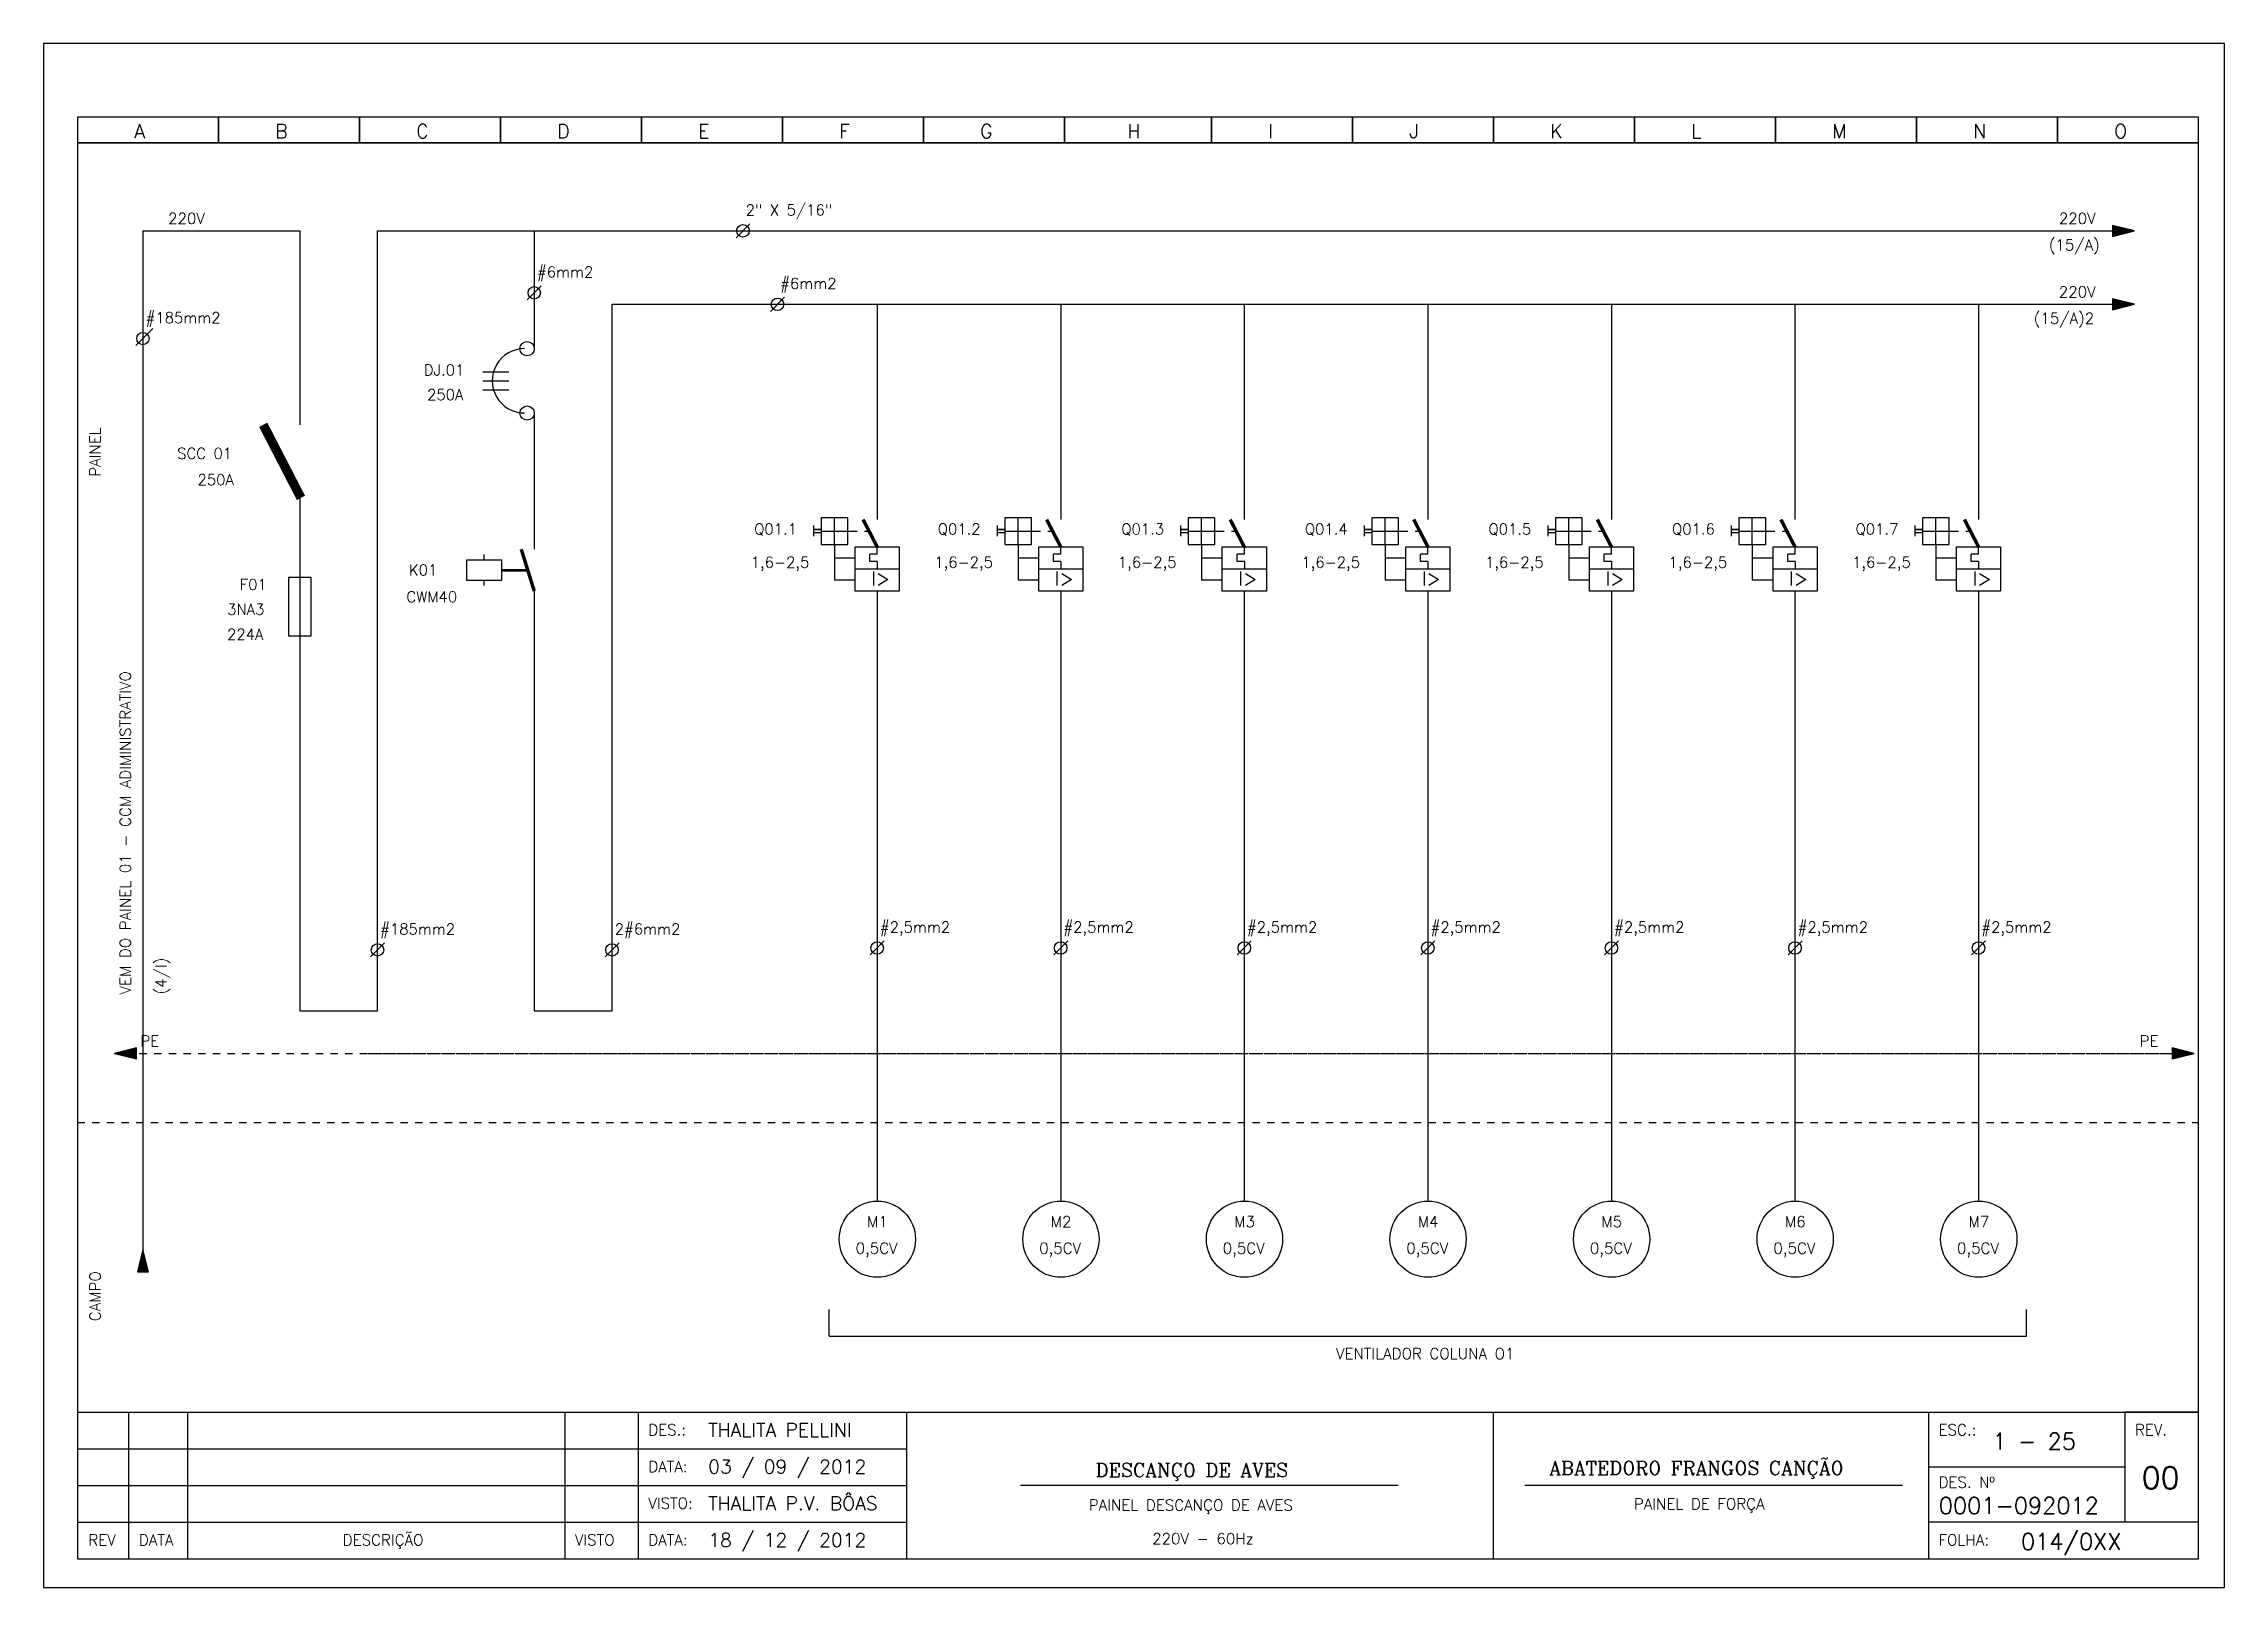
# Model space of a CAD drawing. Header units: millimetres. Extents: x 1974 to 2099, y 1386 to 1555.
# Drawn here: x 2003.81 to 2033.51, y 1407.51 to 1428.53 of the extents above; entities that cross this region are included whole.
import ezdxf

# ---------------------------------------------------------------- set-up
doc = ezdxf.new("R2010")
doc.units = ezdxf.units.MM
for name, pattern in [('DASHDOT2', [0.5, 0.25, -0.125, 0, -0.125]), ('DASHED', [0.75, 0.5, -0.25]), ('HIDDEN2', [0.1875, 0.125, -0.0625])]:
    doc.linetypes.add(name, pattern=pattern)
for name, color, linetype in [('1', 5, 'Continuous'), ('ALIMENTAÇÃO', 6, 'Continuous'), ('CONECTOR_SAK', 2, 'Continuous'), ('DISJUNTOR', 5, 'Continuous'), ('EQUIPAMENTOS', 5, 'Continuous'), ('MARGEM', 1, 'Continuous'), ('MOTORES', 5, 'Continuous'), ('PAINEL', 7, 'Continuous'), ('soft', 5, 'Continuous'), ('TERRA', 3, 'DASHED'), ('TEXTO', 4, 'Continuous'), ('TEXTO_2', 5, 'Continuous'), ('TIMBRE', 7, 'Continuous')]:
    doc.layers.add(name, color=color, linetype=linetype)
doc.styles.add('REGUA60', font='romans.shx', dxfattribs={"height": 2})
doc.styles.add('ROMANC', font='romanc.shx', dxfattribs={"height": 0.55})
doc.styles.add('ROMANS', font='romans.shx', dxfattribs={"height": 37})

msp = doc.modelspace()

# ---------------------------------------------------------------- texts
at = {"style": 'ROMANS'}
for s, p in [('ESC.:', (2029.613, 1409.58)), ('REV.', (2032.289, 1409.58)), ('DES. Nº', (2029.613, 1408.867)), ('PAINEL DESCANÇO DE AVES', (2018.041, 1408.555)), ('PAINEL DE FORÇA', (2025.464, 1408.571)), ('220V - 60Hz', (2018.904, 1408.098)), ('FOLHA:', (2029.613, 1408.08))]:
    msp.add_text(s, height=0.15, dxfattribs=at).set_placement(p)
at = {"layer": 'TEXTO'}
for s, height, style, p in [('A', 0.188, 'ROMANS', (2005.041, 1427.247)), ('B', 0.188, 'ROMANS', (2006.961, 1427.247)), ('C', 0.188, 'ROMANS', (2008.881, 1427.247)), ('D', 0.188, 'ROMANS', (2010.801, 1427.247)), ('E', 0.188, 'ROMANS', (2012.721, 1427.247)), ('F', 0.188, 'ROMANS', (2014.641, 1427.247)), ('G', 0.188, 'ROMANS', (2016.561, 1427.247)), ('H', 0.188, 'ROMANS', (2018.565, 1427.247)), ('I', 0.188, 'ROMANS', (2020.485, 1427.247)), ('J', 0.188, 'ROMANS', (2022.405, 1427.247)), ('K', 0.188, 'ROMANS', (2024.325, 1427.247)), ('L', 0.188, 'ROMANS', (2026.245, 1427.247)), ('M', 0.188, 'ROMANS', (2028.165, 1427.247)), ('N', 0.188, 'ROMANS', (2030.085, 1427.247)), ('O', 0.188, 'ROMANS', (2032.005, 1427.247)), ('220V', 0.15, 'ROMANS', (2005.501, 1426.078)), ('2" X 5/16"', 0.148, 'ROMANS', (2013.367, 1426.194)), ('220V', 0.15, 'ROMANS', (2031.251, 1426.078)), ('(15/A)', 0.15, 'ROMANS', (2031.115, 1425.718)), ('#6mm2', 0.148, 'ROMANS', (2010.525, 1425.35)), ('#6mm2', 0.148, 'ROMANS', (2013.838, 1425.194)), ('220V', 0.15, 'ROMANS', (2031.251, 1425.078)), ('#185mm2', 0.148, 'ROMANS', (2005.195, 1424.727)), ('(15/A)2', 0.15, 'ROMANS', (2030.91, 1424.718)), ('DJ.01', 0.148, 'ROMANS', (2008.984, 1424.015)), ('250A', 0.148, 'ROMANS', (2009.029, 1423.68)), ('SCC 01', 0.148, 'ROMANS', (2005.625, 1422.879)), ('250A', 0.148, 'ROMANS', (2005.902, 1422.521)), ('Q01.1', 0.148, 'ROMANS', (2013.483, 1421.849)), ('Q01.2', 0.148, 'ROMANS', (2015.983, 1421.849)), ('Q01.3', 0.148, 'ROMANS', (2018.483, 1421.849)), ('Q01.4', 0.148, 'ROMANS', (2020.983, 1421.849)), ('Q01.5', 0.148, 'ROMANS', (2023.483, 1421.849)), ('Q01.6', 0.148, 'ROMANS', (2025.983, 1421.849)), ('Q01.7', 0.148, 'ROMANS', (2028.483, 1421.849)), ('1,6-2,5', 0.148, 'ROMANS', (2013.436, 1421.397)), ('1,6-2,5', 0.148, 'ROMANS', (2015.936, 1421.397)), ('1,6-2,5', 0.148, 'ROMANS', (2018.436, 1421.397)), ('1,6-2,5', 0.148, 'ROMANS', (2020.936, 1421.397)), ('1,6-2,5', 0.148, 'ROMANS', (2023.436, 1421.397)), ('1,6-2,5', 0.148, 'ROMANS', (2025.936, 1421.397)), ('1,6-2,5', 0.148, 'ROMANS', (2028.436, 1421.397)), ('F01', 0.148, 'ROMANS', (2006.478, 1421.093)), ('K01', 0.148, 'ROMANS', (2008.78, 1421.292)), ('3NA3', 0.148, 'ROMANS', (2006.306, 1420.756)), ('CWM40', 0.148, 'ROMANS', (2008.747, 1420.926)), ('224A', 0.148, 'ROMANS', (2006.304, 1420.415)), ('#185mm2', 0.148, 'ROMANS', (2008.389, 1416.401)), ('2#6mm2', 0.148, 'ROMANS', (2011.584, 1416.401)), ('#2,5mm2', 0.148, 'ROMANS', (2015.195, 1416.428)), ('#2,5mm2', 0.148, 'ROMANS', (2017.695, 1416.428)), ('#2,5mm2', 0.148, 'ROMANS', (2020.195, 1416.428)), ('#2,5mm2', 0.148, 'ROMANS', (2022.695, 1416.428)), ('#2,5mm2', 0.148, 'ROMANS', (2025.195, 1416.428)), ('#2,5mm2', 0.148, 'ROMANS', (2027.695, 1416.428)), ('#2,5mm2', 0.148, 'ROMANS', (2030.195, 1416.428)), ('PE', 0.15, 'ROMANS', (2005.124, 1414.875)), ('PE', 0.15, 'ROMANS', (2032.351, 1414.875)), ('M1', 0.15, 'REGUA60', (2015.021, 1412.415)), ('M2', 0.15, 'REGUA60', (2017.521, 1412.415)), ('M3', 0.15, 'REGUA60', (2020.021, 1412.415)), ('M4', 0.15, 'REGUA60', (2022.521, 1412.415)), ('M5', 0.15, 'REGUA60', (2025.021, 1412.415)), ('M6', 0.15, 'REGUA60', (2027.521, 1412.415)), ('M7', 0.15, 'REGUA60', (2030.021, 1412.415)), ('0,5CV', 0.15, 'REGUA60', (2014.864, 1412.053)), ('0,5CV', 0.15, 'REGUA60', (2017.364, 1412.053)), ('0,5CV', 0.15, 'REGUA60', (2019.864, 1412.053)), ('0,5CV', 0.15, 'REGUA60', (2022.364, 1412.053)), ('0,5CV', 0.15, 'REGUA60', (2024.864, 1412.053)), ('0,5CV', 0.15, 'REGUA60', (2027.364, 1412.053)), ('0,5CV', 0.15, 'REGUA60', (2029.864, 1412.053)), ('VENTILADOR COLUNA O1', 0.15, 'REGUA60', (2021.407, 1410.618)), ('THALITA PELLINI', 0.1875, 'ROMANS', (2012.857, 1409.56)), ('03 / 09 / 2012', 0.1875, 'ROMANS', (2012.857, 1409.06)), ('THALITA P.V. BÔAS', 0.1875, 'ROMANS', (2012.857, 1408.56)), ('18 / 12 / 2012', 0.1875, 'ROMANS', (2012.857, 1408.06))]:
    msp.add_text(s, height=height, dxfattribs=dict(at, style=style)).set_placement(p)
at = {"layer": 'TEXTO', "style": 'REGUA60'}
for s, p in [('PAINEL', (2004.582, 1422.635)), ('VEM DO PAINEL 01 - CCM ADIMINISTRATIVO', (2004.994, 1415.584)), ('(4/I)', (2005.478, 1415.584)), ('CAMPO', (2004.582, 1411.134))]:
    msp.add_text(s, height=0.15, rotation=90, dxfattribs=at).set_placement(p)
at = {"layer": 'TEXTO', "color": 150, "style": 'ROMANS'}
for s, height, p in [('DES.:', 0.15, (2012.042, 1409.58)), ('1 - 25', 0.225, (2030.347, 1409.387)), ('DATA:', 0.15, (2012.042, 1409.08)), ('00', 0.3, (2032.38, 1408.853)), ('VISTO:', 0.15, (2012.042, 1408.58)), ('0001-092012', 0.225, (2029.617, 1408.511)), ('REV', 0.15, (2004.416, 1408.08)), ('DATA', 0.15, (2005.104, 1408.08)), ('DESCRIÇÃO', 0.15, (2007.88, 1408.08)), ('VISTO', 0.15, (2011.042, 1408.08)), ('DATA:', 0.15, (2012.042, 1408.08)), ('014/0XX', 0.225, (2030.736, 1408.021))]:
    msp.add_text(s, height=height, dxfattribs=at).set_placement(p)
at = {"layer": 'TEXTO_2'}
for s, height, style, p in [('I>', 0.1927, 'REGUA60', (2015.074, 1421.153)), ('I>', 0.1927, 'REGUA60', (2017.574, 1421.153)), ('I>', 0.1927, 'REGUA60', (2020.074, 1421.153)), ('I>', 0.1927, 'REGUA60', (2022.574, 1421.153)), ('I>', 0.1927, 'REGUA60', (2025.074, 1421.153)), ('I>', 0.1927, 'REGUA60', (2027.574, 1421.153)), ('I>', 0.1927, 'REGUA60', (2030.074, 1421.153)), ('ABATEDORO FRANGOS CANÇÃO', 0.1875, 'ROMANC', (2024.31, 1409.041)), ('DESCANÇO DE AVES', 0.1875, 'ROMANC', (2018.134, 1409.013))]:
    msp.add_text(s, height=height, dxfattribs=dict(at, style=style)).set_placement(p)

# ---------------------------------------------------------------- hatches: boundary and pattern name
at = {"layer": 'EQUIPAMENTOS'}
for points in [[(2032.283, 1425.984), (2031.983, 1426.059), (2031.983, 1425.909)], [(2032.283, 1424.984), (2031.983, 1425.059), (2031.983, 1424.909)], [(2005.233, 1411.809), (2005.158, 1412.109), (2005.083, 1411.809)], [(2005.233, 1411.809), (2005.158, 1412.109), (2005.083, 1411.809)]]:
    msp.add_hatch(color=256, dxfattribs=at).paths.add_polyline_path(points)
at = {"layer": 'TERRA'}
h = msp.add_hatch(dxfattribs=at)
h.set_pattern_fill('ANSI31', color=256, scale=0.004, angle=180, style=0)
h.set_pattern_definition([(225, (2062.02565715, 1463.40084864), (0.0003535533906, -0.0003535533906), [])])
h.paths.add_polyline_path([(2004.771, 1414.781), (2005.071, 1414.781), (2005.071, 1414.856)])
h.paths.add_polyline_path([(2005.071, 1414.706), (2005.071, 1414.781), (2004.771, 1414.781)])
h = msp.add_hatch(dxfattribs=at)
h.set_pattern_fill('ANSI31', color=256, scale=0.004, style=0)
h.set_pattern_definition([(45, (1975.8419275, 1366.1612611), (-0.0003535533906, 0.0003535533906), [])])
h.paths.add_polyline_path([(2033.096, 1414.781), (2032.796, 1414.781), (2032.796, 1414.706)])
h.paths.add_polyline_path([(2032.796, 1414.856), (2032.796, 1414.781), (2033.096, 1414.781)])

# ---------------------------------------------------------------- linework, layer by layer
for p, q in [((2009.79, 1424.065), (2010.143, 1424.065)), ((2009.79, 1423.942), (2010.143, 1423.942)), ((2009.79, 1423.819), (2010.143, 1423.819)), ((2014.504, 1410.93), (2014.504, 1411.294)), ((2030.811, 1410.93), (2030.811, 1411.294)), ((2014.504, 1410.93), (2030.811, 1410.93)), ((2033.152, 1409.897), (2032.152, 1409.897))]:
    msp.add_line(p, q)
at = {"layer": '1'}
for p, q in [((2014.759, 1422.078), (2014.395, 1422.078)), ((2014.395, 1422.078), (2014.395, 1421.714)), ((2014.577, 1421.714), (2014.577, 1422.078)), ((2014.759, 1421.714), (2014.759, 1422.078)), ((2017.259, 1422.078), (2016.895, 1422.078)), ((2016.895, 1422.078), (2016.895, 1421.714)), ((2017.077, 1421.714), (2017.077, 1422.078)), ((2017.259, 1421.714), (2017.259, 1422.078)), ((2019.759, 1422.078), (2019.395, 1422.078)), ((2019.395, 1422.078), (2019.395, 1421.714)), ((2019.577, 1421.714), (2019.577, 1422.078)), ((2019.759, 1421.714), (2019.759, 1422.078)), ((2022.259, 1422.078), (2021.895, 1422.078)), ((2021.895, 1422.078), (2021.895, 1421.714)), ((2022.077, 1421.714), (2022.077, 1422.078)), ((2022.259, 1421.714), (2022.259, 1422.078)), ((2024.759, 1422.078), (2024.395, 1422.078)), ((2024.395, 1422.078), (2024.395, 1421.714)), ((2024.577, 1421.714), (2024.577, 1422.078)), ((2024.759, 1421.714), (2024.759, 1422.078)), ((2027.259, 1422.078), (2026.895, 1422.078)), ((2026.895, 1422.078), (2026.895, 1421.714)), ((2027.077, 1421.714), (2027.077, 1422.078)), ((2027.259, 1421.714), (2027.259, 1422.078)), ((2029.759, 1422.078), (2029.395, 1422.078)), ((2029.395, 1422.078), (2029.395, 1421.714)), ((2029.577, 1421.714), (2029.577, 1422.078)), ((2029.759, 1421.714), (2029.759, 1422.078)), ((2014.291, 1421.97), (2014.291, 1421.825)), ((2014.395, 1421.917), (2014.291, 1421.917)), ((2014.291, 1421.917), (2014.395, 1421.917)), ((2014.291, 1421.875), (2014.395, 1421.875)), ((2014.395, 1421.896), (2014.759, 1421.896)), ((2016.791, 1421.97), (2016.791, 1421.825)), ((2016.895, 1421.917), (2016.791, 1421.917)), ((2016.791, 1421.917), (2016.895, 1421.917)), ((2016.791, 1421.875), (2016.895, 1421.875)), ((2016.895, 1421.896), (2017.259, 1421.896)), ((2019.291, 1421.97), (2019.291, 1421.825)), ((2019.395, 1421.917), (2019.291, 1421.917)), ((2019.291, 1421.917), (2019.395, 1421.917)), ((2019.291, 1421.875), (2019.395, 1421.875)), ((2019.395, 1421.896), (2019.759, 1421.896)), ((2021.791, 1421.97), (2021.791, 1421.825)), ((2021.895, 1421.917), (2021.791, 1421.917)), ((2021.791, 1421.917), (2021.895, 1421.917)), ((2021.791, 1421.875), (2021.895, 1421.875)), ((2021.895, 1421.896), (2022.259, 1421.896)), ((2024.291, 1421.97), (2024.291, 1421.825)), ((2024.395, 1421.917), (2024.291, 1421.917)), ((2024.291, 1421.917), (2024.395, 1421.917)), ((2024.291, 1421.875), (2024.395, 1421.875)), ((2024.395, 1421.896), (2024.759, 1421.896)), ((2026.791, 1421.97), (2026.791, 1421.825)), ((2026.895, 1421.917), (2026.791, 1421.917)), ((2026.791, 1421.917), (2026.895, 1421.917)), ((2026.791, 1421.875), (2026.895, 1421.875)), ((2026.895, 1421.896), (2027.259, 1421.896)), ((2029.291, 1421.97), (2029.291, 1421.825)), ((2029.395, 1421.917), (2029.291, 1421.917)), ((2029.291, 1421.917), (2029.395, 1421.917)), ((2029.291, 1421.875), (2029.395, 1421.875)), ((2029.395, 1421.896), (2029.759, 1421.896)), ((2014.395, 1421.714), (2014.759, 1421.714)), ((2016.895, 1421.714), (2017.259, 1421.714)), ((2019.395, 1421.714), (2019.759, 1421.714)), ((2021.895, 1421.714), (2022.259, 1421.714)), ((2024.395, 1421.714), (2024.759, 1421.714)), ((2026.895, 1421.714), (2027.259, 1421.714)), ((2029.395, 1421.714), (2029.759, 1421.714))]:
    msp.add_line(p, q, dxfattribs=at)
at = {"layer": 'ALIMENTAÇÃO'}
for p, q in [((2007.294, 1425.984), (2007.294, 1423.343)), ((2008.353, 1415.361), (2008.353, 1425.984)), ((2010.488, 1425.984), (2010.488, 1425.056)), ((2010.488, 1425.056), (2010.488, 1424.38)), ((2011.547, 1415.361), (2011.547, 1424.984)), ((2011.547, 1424.984), (2031.983, 1424.984)), ((2010.488, 1423.51), (2010.488, 1421.648)), ((2007.294, 1422.382), (2007.294, 1415.361)), ((2010.488, 1421.079), (2010.488, 1415.361)), ((2007.294, 1415.361), (2008.353, 1415.361)), ((2010.488, 1415.361), (2011.547, 1415.361))]:
    msp.add_line(p, q, dxfattribs=at)
at = {"layer": 'ALIMENTAÇÃO', "color": 6}
for p, q in [((2015.158, 1424.984), (2015.158, 1422.053)), ((2017.658, 1424.984), (2017.658, 1422.053)), ((2020.158, 1424.984), (2020.158, 1422.053)), ((2022.658, 1424.984), (2022.658, 1422.053)), ((2025.158, 1424.984), (2025.158, 1422.053)), ((2027.658, 1424.984), (2027.658, 1422.053)), ((2030.158, 1424.984), (2030.158, 1422.053)), ((2015.158, 1421.079), (2015.158, 1412.771)), ((2017.658, 1421.079), (2017.658, 1412.771)), ((2020.158, 1421.079), (2020.158, 1412.771)), ((2022.658, 1421.079), (2022.658, 1412.771)), ((2025.158, 1421.079), (2025.158, 1412.771)), ((2027.658, 1421.079), (2027.658, 1412.771)), ((2030.158, 1421.079), (2030.158, 1412.771))]:
    msp.add_line(p, q, dxfattribs=at)
at = {"layer": 'CONECTOR_SAK'}
for p, q in [((2013.426, 1426.081), (2013.236, 1425.888)), ((2010.584, 1425.237), (2010.393, 1425.044)), ((2013.897, 1425.081), (2013.706, 1424.888)), ((2005.294, 1424.655), (2005.063, 1424.421)), ((2008.448, 1416.288), (2008.258, 1416.095)), ((2011.643, 1416.288), (2011.452, 1416.095)), ((2015.254, 1416.315), (2015.063, 1416.122)), ((2017.754, 1416.315), (2017.563, 1416.122)), ((2020.254, 1416.315), (2020.063, 1416.122)), ((2022.754, 1416.315), (2022.563, 1416.122)), ((2025.254, 1416.315), (2025.063, 1416.122)), ((2027.754, 1416.315), (2027.563, 1416.122)), ((2030.254, 1416.315), (2030.063, 1416.122))]:
    msp.add_line(p, q, dxfattribs=at)
for centre in [(2013.331, 1425.984), (2010.488, 1425.14), (2013.801, 1424.984), (2005.158, 1424.517), (2008.353, 1416.191), (2011.547, 1416.191), (2015.158, 1416.218), (2017.658, 1416.218), (2020.158, 1416.218), (2022.658, 1416.218), (2025.158, 1416.218), (2027.658, 1416.218), (2030.158, 1416.218)]:
    msp.add_circle(centre, 0.0846, dxfattribs=at)
at = {"layer": 'DISJUNTOR', "linetype": 'HIDDEN2'}
for p, q in [((2014.759, 1421.896), (2015.058, 1421.896)), ((2017.259, 1421.896), (2017.558, 1421.896)), ((2019.759, 1421.896), (2020.058, 1421.896)), ((2022.259, 1421.896), (2022.558, 1421.896)), ((2024.759, 1421.896), (2025.058, 1421.896)), ((2027.259, 1421.896), (2027.558, 1421.896)), ((2029.759, 1421.896), (2030.058, 1421.896))]:
    msp.add_line(p, q, dxfattribs=at)
at = {"layer": 'DISJUNTOR'}
for p, q in [((2014.577, 1421.714), (2014.577, 1421.227)), ((2014.858, 1421.527), (2014.577, 1421.527)), ((2015.159, 1421.579), (2015.059, 1421.579)), ((2015.059, 1421.479), (2015.059, 1421.579)), ((2015.159, 1421.479), (2015.059, 1421.479)), ((2015.159, 1421.579), (2015.159, 1421.679)), ((2015.159, 1421.479), (2015.159, 1421.379)), ((2017.077, 1421.714), (2017.077, 1421.227)), ((2017.358, 1421.527), (2017.077, 1421.527)), ((2017.659, 1421.579), (2017.559, 1421.579)), ((2017.559, 1421.479), (2017.559, 1421.579)), ((2017.659, 1421.479), (2017.559, 1421.479)), ((2017.659, 1421.579), (2017.659, 1421.679)), ((2017.659, 1421.479), (2017.659, 1421.379)), ((2019.577, 1421.714), (2019.577, 1421.227)), ((2019.858, 1421.527), (2019.577, 1421.527)), ((2020.159, 1421.579), (2020.059, 1421.579)), ((2020.059, 1421.479), (2020.059, 1421.579)), ((2020.159, 1421.479), (2020.059, 1421.479)), ((2020.159, 1421.579), (2020.159, 1421.679)), ((2020.159, 1421.479), (2020.159, 1421.379)), ((2022.077, 1421.714), (2022.077, 1421.227)), ((2022.358, 1421.527), (2022.077, 1421.527)), ((2022.659, 1421.579), (2022.559, 1421.579)), ((2022.559, 1421.479), (2022.559, 1421.579)), ((2022.659, 1421.479), (2022.559, 1421.479)), ((2022.659, 1421.579), (2022.659, 1421.679)), ((2022.659, 1421.479), (2022.659, 1421.379)), ((2024.577, 1421.714), (2024.577, 1421.227)), ((2024.858, 1421.527), (2024.577, 1421.527)), ((2025.159, 1421.579), (2025.059, 1421.579)), ((2025.059, 1421.479), (2025.059, 1421.579)), ((2025.159, 1421.479), (2025.059, 1421.479)), ((2025.159, 1421.579), (2025.159, 1421.679)), ((2025.159, 1421.479), (2025.159, 1421.379)), ((2027.077, 1421.714), (2027.077, 1421.227)), ((2027.358, 1421.527), (2027.077, 1421.527)), ((2027.659, 1421.579), (2027.559, 1421.579)), ((2027.559, 1421.479), (2027.559, 1421.579)), ((2027.659, 1421.479), (2027.559, 1421.479)), ((2027.659, 1421.579), (2027.659, 1421.679)), ((2027.659, 1421.479), (2027.659, 1421.379)), ((2029.577, 1421.714), (2029.577, 1421.227)), ((2029.858, 1421.527), (2029.577, 1421.527)), ((2030.159, 1421.579), (2030.059, 1421.579)), ((2030.059, 1421.479), (2030.059, 1421.579)), ((2030.159, 1421.479), (2030.059, 1421.479)), ((2030.159, 1421.579), (2030.159, 1421.679)), ((2030.159, 1421.479), (2030.159, 1421.379)), ((2014.858, 1421.227), (2014.577, 1421.227)), ((2014.859, 1421.379), (2015.459, 1421.379)), ((2017.358, 1421.227), (2017.077, 1421.227)), ((2017.359, 1421.379), (2017.959, 1421.379)), ((2019.858, 1421.227), (2019.577, 1421.227)), ((2019.859, 1421.379), (2020.459, 1421.379)), ((2022.358, 1421.227), (2022.077, 1421.227)), ((2022.359, 1421.379), (2022.959, 1421.379)), ((2024.858, 1421.227), (2024.577, 1421.227)), ((2024.859, 1421.379), (2025.459, 1421.379)), ((2027.358, 1421.227), (2027.077, 1421.227)), ((2027.359, 1421.379), (2027.959, 1421.379)), ((2029.858, 1421.227), (2029.577, 1421.227)), ((2029.859, 1421.379), (2030.459, 1421.379))]:
    msp.add_line(p, q, dxfattribs=at)
for points, const_width in [([(2007.311, 1422.347), (2006.797, 1423.343)], 0.126), ([(2015.159, 1421.679), (2014.966, 1422.053)], 0.0472), ([(2017.659, 1421.679), (2017.466, 1422.053)], 0.0472), ([(2020.159, 1421.679), (2019.966, 1422.053)], 0.0472), ([(2022.659, 1421.679), (2022.466, 1422.053)], 0.0472), ([(2025.159, 1421.679), (2024.966, 1422.053)], 0.0472), ([(2027.659, 1421.679), (2027.466, 1422.053)], 0.0472), ([(2030.159, 1421.679), (2029.966, 1422.053)], 0.0472)]:
    msp.add_lwpolyline(points, dxfattribs=dict(at, const_width=const_width))
for points in [[(2014.859, 1421.679), (2015.459, 1421.679), (2015.459, 1421.079), (2014.859, 1421.079)], [(2017.359, 1421.679), (2017.959, 1421.679), (2017.959, 1421.079), (2017.359, 1421.079)], [(2019.859, 1421.679), (2020.459, 1421.679), (2020.459, 1421.079), (2019.859, 1421.079)], [(2022.359, 1421.679), (2022.959, 1421.679), (2022.959, 1421.079), (2022.359, 1421.079)], [(2024.859, 1421.679), (2025.459, 1421.679), (2025.459, 1421.079), (2024.859, 1421.079)], [(2027.359, 1421.679), (2027.959, 1421.679), (2027.959, 1421.079), (2027.359, 1421.079)], [(2029.859, 1421.679), (2030.459, 1421.679), (2030.459, 1421.079), (2029.859, 1421.079)]]:
    msp.add_lwpolyline(points, close=True, dxfattribs=at)
for centre in [(2010.391, 1424.38), (2010.391, 1423.503)]:
    msp.add_circle(centre, 0.097, dxfattribs=at)
msp.add_arc((2010.354, 1423.942), 0.438, 89.8656, 270.134, dxfattribs=at)
at = {"layer": 'EQUIPAMENTOS'}
for p, q in [((2005.158, 1425.984), (2007.294, 1425.984)), ((2008.353, 1425.984), (2031.983, 1425.984)), ((2009.806, 1421.503), (2009.806, 1421.575)), ((2009.806, 1421.153), (2009.806, 1421.224)), ((2010.044, 1421.373), (2010.396, 1421.373)), ((2010.044, 1421.353), (2010.403, 1421.353))]:
    msp.add_line(p, q, dxfattribs=at)
for points in [[(2031.983, 1425.909), (2032.283, 1425.984), (2031.983, 1426.059), (2031.983, 1425.909)], [(2031.983, 1424.909), (2032.283, 1424.984), (2031.983, 1425.059), (2031.983, 1424.909)], [(2005.233, 1411.809), (2005.158, 1412.109), (2005.083, 1411.809), (2005.233, 1411.809)]]:
    msp.add_lwpolyline(points, dxfattribs=at)
for points in [[(2009.568, 1421.224), (2009.568, 1421.503), (2010.044, 1421.503), (2010.044, 1421.224)], [(2007.144, 1421.266), (2007.444, 1421.266), (2007.444, 1420.466), (2007.144, 1420.466)]]:
    msp.add_lwpolyline(points, close=True, dxfattribs=at)
at = {"layer": 'EQUIPAMENTOS', "const_width": 0.0472}
msp.add_lwpolyline([(2010.488, 1421.079), (2010.311, 1421.648)], dxfattribs=at)
at = {"layer": 'MARGEM', "color": 7}
msp.add_lwpolyline([(2003.806, 1407.509), (2033.506, 1407.509), (2033.506, 1428.534), (2003.806, 1428.534)], close=True, dxfattribs=at)
at = {"layer": 'MOTORES'}
for centre in [(2015.161, 1412.251), (2017.661, 1412.251), (2020.161, 1412.251), (2022.661, 1412.251), (2025.161, 1412.251), (2027.661, 1412.251), (2030.161, 1412.251)]:
    msp.add_circle(centre, 0.519, dxfattribs=at)
at = {"layer": 'PAINEL', "color": 12, "linetype": 'HIDDEN2', "ltscale": 0.005}
msp.add_line((2004.268, 1413.841), (2033.152, 1413.841), dxfattribs=at)
at = {"layer": 'soft'}
msp.add_line((2005.158, 1425.984), (2005.158, 1412.109), dxfattribs=at)
at = {"layer": 'TERRA', "linetype": 'DASHDOT2', "ltscale": 0.0025}
for p, q in [((2005.112, 1414.781), (2032.796, 1414.781)), ((2005.112, 1414.781), (2032.796, 1414.781)), ((2008.223, 1414.781), (2033.096, 1414.781))]:
    msp.add_line(p, q, dxfattribs=at)
at = {"layer": 'TERRA'}
for points in [[(2005.071, 1414.856), (2004.771, 1414.781), (2005.071, 1414.706), (2005.071, 1414.856)], [(2005.071, 1414.856), (2004.771, 1414.781), (2005.071, 1414.706), (2005.071, 1414.856)], [(2032.796, 1414.706), (2033.096, 1414.781), (2032.796, 1414.856), (2032.796, 1414.706)], [(2032.796, 1414.706), (2033.096, 1414.781), (2032.796, 1414.856), (2032.796, 1414.706)]]:
    msp.add_lwpolyline(points, dxfattribs=at)
at = {"layer": 'TIMBRE', "color": 12}
msp.add_line((2033.152, 1427.534), (2004.268, 1427.534), dxfattribs=at)
at = {"layer": 'TIMBRE'}
for p, q in [((2004.268, 1409.897), (2033.152, 1409.897)), ((2004.968, 1407.897), (2004.968, 1409.897)), ((2005.768, 1407.897), (2005.768, 1409.897)), ((2010.906, 1409.897), (2010.906, 1407.897)), ((2011.906, 1407.897), (2011.906, 1409.897)), ((2015.559, 1409.897), (2015.559, 1407.897)), ((2023.549, 1409.897), (2023.549, 1407.897)), ((2029.477, 1409.897), (2029.477, 1407.897)), ((2032.152, 1409.897), (2032.152, 1408.397)), ((2004.268, 1409.397), (2015.559, 1409.397)), ((2032.152, 1409.147), (2029.477, 1409.147)), ((2004.268, 1408.897), (2015.559, 1408.897)), ((2022.253, 1408.897), (2017.109, 1408.897)), ((2029.124, 1408.897), (2023.98, 1408.897)), ((2004.268, 1408.397), (2015.559, 1408.397)), ((2033.152, 1408.397), (2029.477, 1408.397))]:
    msp.add_line(p, q, dxfattribs=at)
at = {"layer": 'TIMBRE', "color": 12}
for points in [[(2004.268, 1427.184), (2006.188, 1427.184), (2006.188, 1427.534), (2004.268, 1427.534)], [(2006.188, 1427.184), (2008.108, 1427.184), (2008.108, 1427.534), (2006.188, 1427.534)], [(2008.108, 1427.184), (2010.028, 1427.184), (2010.028, 1427.534), (2008.108, 1427.534)], [(2010.028, 1427.184), (2011.948, 1427.184), (2011.948, 1427.534), (2010.028, 1427.534)], [(2011.948, 1427.184), (2013.868, 1427.184), (2013.868, 1427.534), (2011.948, 1427.534)], [(2013.868, 1427.184), (2015.788, 1427.184), (2015.788, 1427.534), (2013.868, 1427.534)], [(2015.788, 1427.184), (2017.708, 1427.184), (2017.708, 1427.534), (2015.788, 1427.534)], [(2017.708, 1427.184), (2019.712, 1427.184), (2019.712, 1427.534), (2017.708, 1427.534)], [(2019.712, 1427.184), (2021.632, 1427.184), (2021.632, 1427.534), (2019.712, 1427.534)], [(2021.632, 1427.184), (2023.552, 1427.184), (2023.552, 1427.534), (2021.632, 1427.534)], [(2023.552, 1427.184), (2025.472, 1427.184), (2025.472, 1427.534), (2023.552, 1427.534)], [(2025.472, 1427.184), (2027.392, 1427.184), (2027.392, 1427.534), (2025.472, 1427.534)], [(2027.392, 1427.184), (2029.312, 1427.184), (2029.312, 1427.534), (2027.392, 1427.534)], [(2029.312, 1427.184), (2031.232, 1427.184), (2031.232, 1427.534), (2029.312, 1427.534)], [(2031.232, 1427.184), (2033.152, 1427.184), (2033.152, 1427.534), (2031.232, 1427.534)], [(2004.268, 1407.897), (2033.152, 1407.897), (2033.152, 1427.184), (2004.268, 1427.184)]]:
    msp.add_lwpolyline(points, close=True, dxfattribs=at)

msp.set_redraw_order([(e.dxf.handle, doc.entitydb.next_handle()) for e in msp.query("TEXT MTEXT ATTDEF DIMENSION ARC_DIMENSION")])  # texts and dimensions are drawn at this point

doc.saveas('drawing.dxf')
